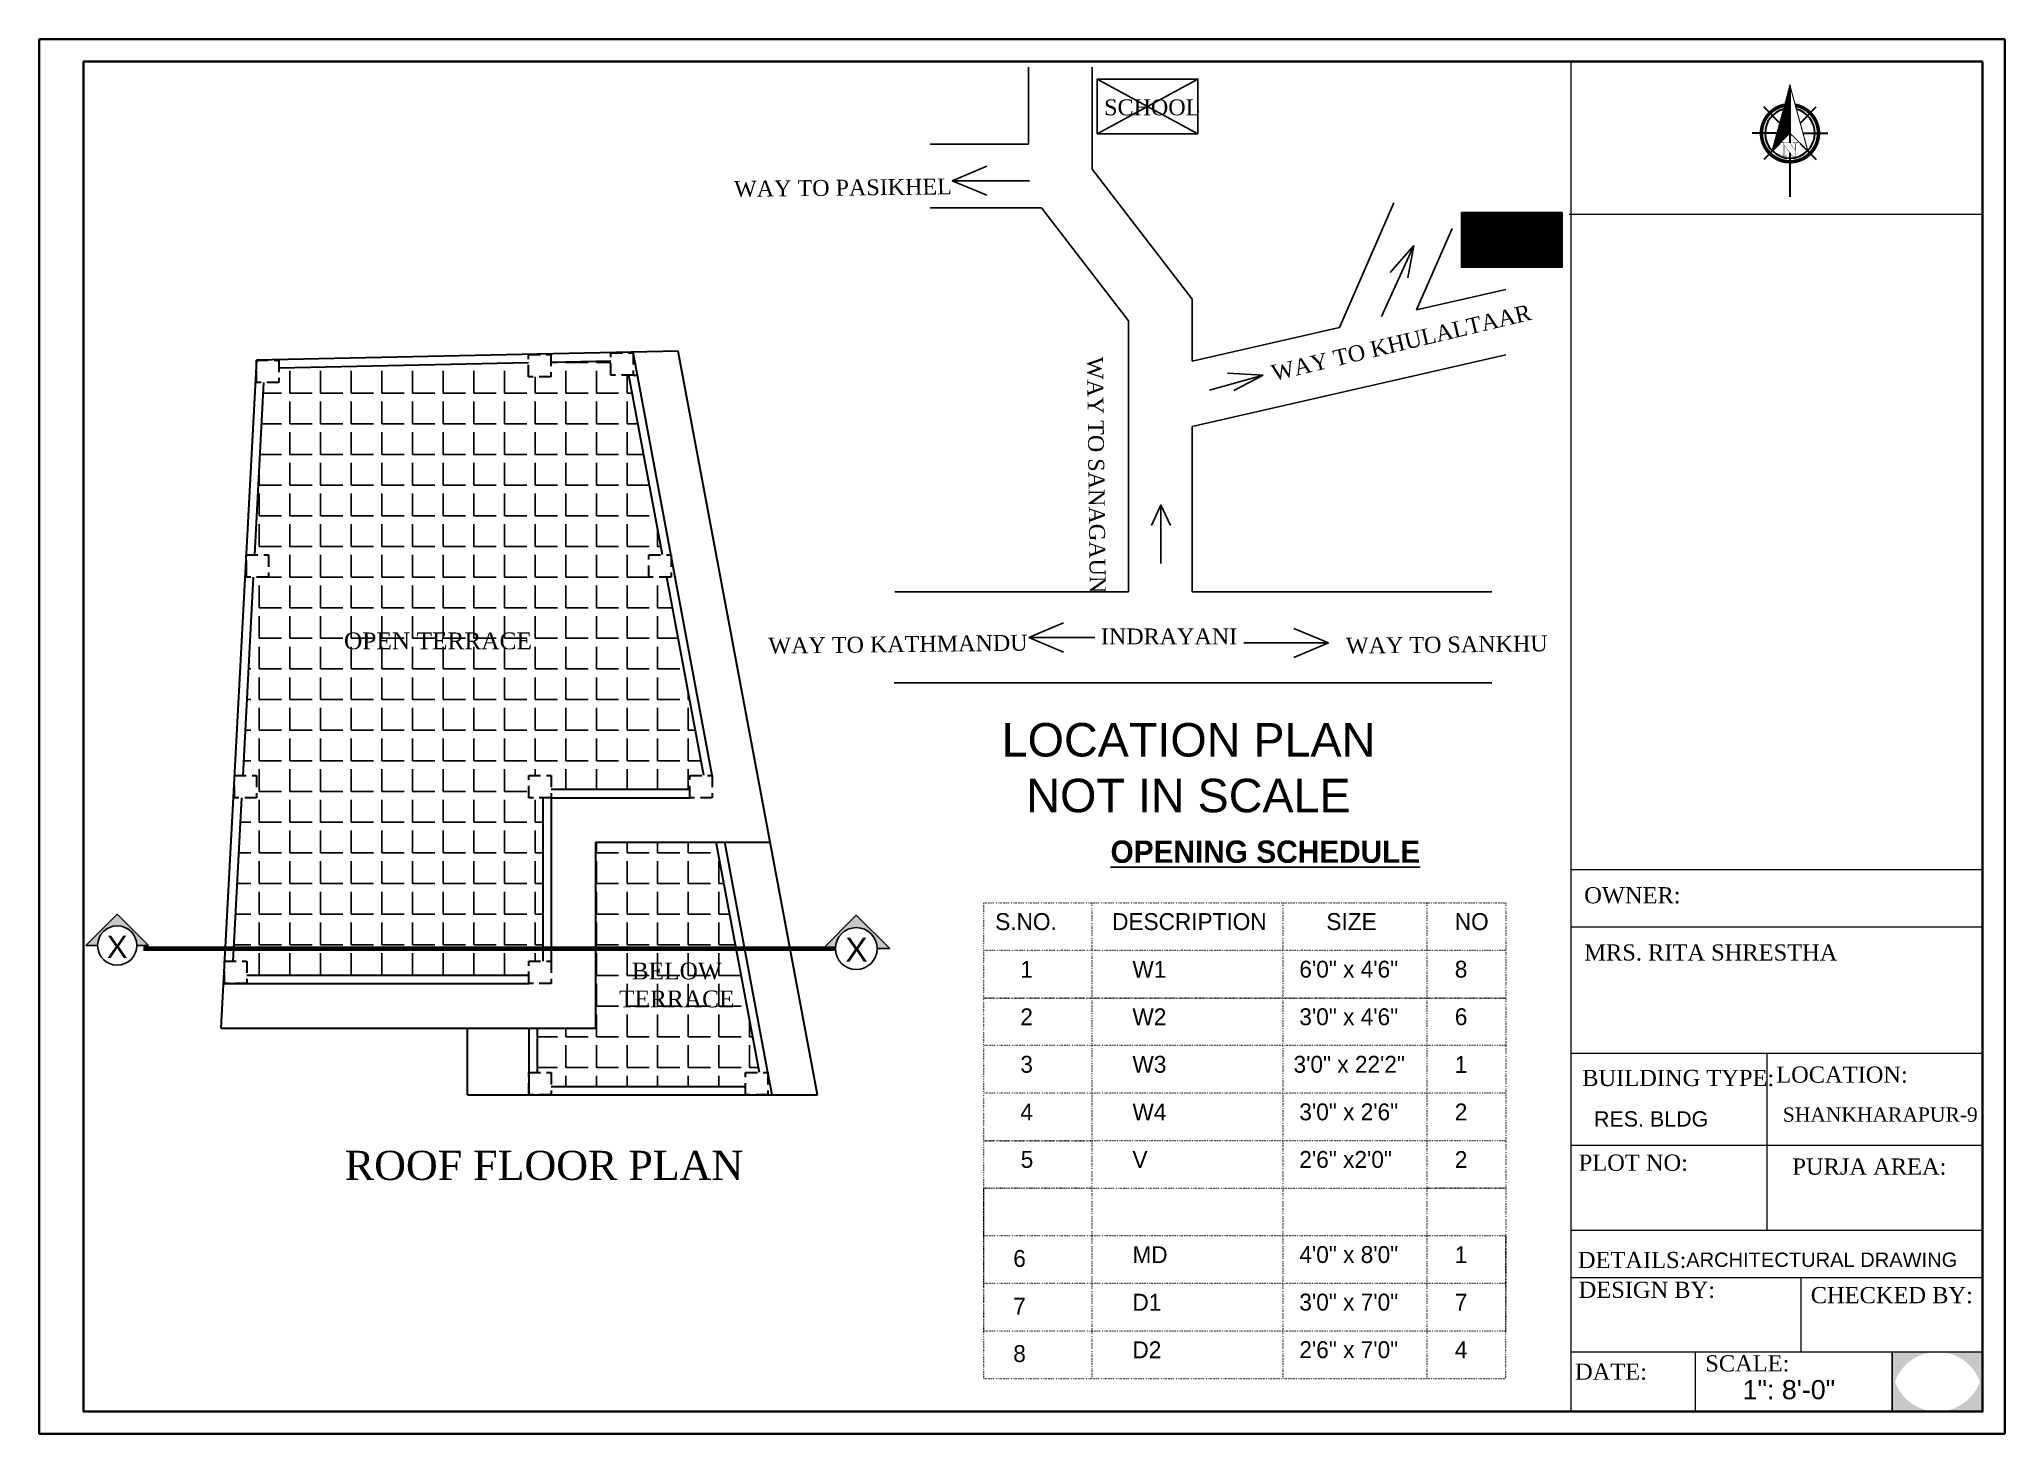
# Model space of a CAD drawing. Header units: inches. Extents: x 45643 to 78083, y -17830 to -3084.
# Drawn here: x 59281 to 60339, y -7782 to -7031 of the extents above; entities that cross this region are included whole.
import ezdxf

# ---------------------------------------------------------------- set-up
doc = ezdxf.new("R2010")
doc.units = ezdxf.units.IN
doc.header["$MEASUREMENT"] = 0
for name, pattern in [('ACAD_ISO10W100', [18.5, 12, -3, 0.5, -3]), ('DOT', [0.25, 0, -0.25]), ('HIDDEN', [9.525, 6.35, -3.175])]:
    doc.linetypes.add(name, pattern=pattern)
for name, color, linetype, lineweight in [('1', 7, 'Continuous', 25), ('DW-SEC', 24, 'Continuous', 25), ('ELEVATION', 6, 'Continuous', 30), ('hatch', 30, 'Continuous', 5), ('REBARS', 50, 'Continuous', 20), ('Siteplan', 7, 'Continuous', 30), ('Text', 7, 'Continuous', 9)]:
    doc.layers.add(name, color=color, linetype=linetype, lineweight=lineweight)
doc.layers.add('AG-DIAGRAM', color=7, linetype='Continuous', true_color=0xfecc66)
for name, color, linetype in [('DIM', 5, 'Continuous'), ('DIMENTION', 8, 'Continuous'), ('T-TEXT', 1, 'Continuous')]:
    doc.layers.add(name, color=color, linetype=linetype)
doc.layers.add('Normal Wall', color=7, linetype='Continuous', lineweight=35, true_color=0xffaf89)
doc.layers.add('Rear Wall', color=7, linetype='Continuous', lineweight=20, true_color=0xd4e480)
doc.styles.add('CEAD 1', font='arial.ttf')
doc.styles.add('salik subedi', font='arial.ttf')
doc.styles.get("Standard").update_dxf_attribs({"font": 'times.ttf'})
doc.styles.add('style2', font='stylu.ttf')
doc.styles.add('SwissBT', font='swiss.ttf', dxfattribs={"height": 12})
doc.styles.add('text-arial', font='arial.ttf', dxfattribs={"width": 0.95})
doc.styles.add('times new roman', font='times.ttf', dxfattribs={"height": 6})
pattern_1 = [(0, (13908.498, -3789.739), (0, 16.5), [12, -4.5]), (90, (13908.498, -3789.739), (-16.5, 1e-15), [12, -4.5])]

msp = doc.modelspace()

# ---------------------------------------------------------------- texts
at = {"color": 0}
for s, p in [('OWNER:', (60112.31, -7496.37)), ('LOCATION:', (60215.65, -7592.91))]:
    msp.add_text(s, height=8.704, dxfattribs=at).set_placement(p)
at = {"color": 7, "char_height": 8.573, "width": 232.9531, "style": 'times new roman'}
for s, insert, attachment_point in [('SCHOOL', (59853.85, -7063.64), 1), ('SITE', (60061.89, -7143.45), 7), ('INDRAYANI', (59852.1, -7357.02), 7)]:
    msp.add_mtext(s, dxfattribs=dict(at, insert=insert, attachment_point=attachment_point))
at = {"color": 7, "char_height": 8.5729, "width": 232.9531, "attachment_point": 7, "style": 'times new roman'}
for s, insert, rotation in [('WAY TO PASIKHEL', (59654.68, -7116.34), 0.68019), ('WAY TO KHULALTAAR', (59945.22, -7215.48), 13.38046), ('WAY TO SANAGAUN', (59844.45, -7202.21), 270.68019), ('WAY TO KATHMANDU', (59673.18, -7362.2), 0.68019), ('WAY TO SANKHU', (59984.07, -7362.2), 0.68019)]:
    msp.add_mtext(s, dxfattribs=dict(at, insert=insert, rotation=rotation))
for s, insert, char_height, width, attachment_point in [('{\\fTimes New Roman|b0|i0|c0|p18;OPEN TERRACE}', (59495.24, -7350.58), 9.03, 186.6941, 2), ('{\\fTimes New Roman|b0|i0|c0|p18;BELOW \\PTERRACE}', (59623.79, -7528.26), 9.03, 186.6941, 2), ('{\\fTimes New Roman|b0|i0|c0|p18;ROOF FLOOR PLAN}', (59659.57, -7629.57), 15.677, 254.6308, 3)]:
    msp.add_mtext(s, dxfattribs=dict(insert=insert, char_height=char_height, width=width, attachment_point=attachment_point))
at = {"color": 1, "insert": (59899.28, -7447.6), "char_height": 18, "width": 810.5451, "attachment_point": 8, "style": 'CEAD 1'}
msp.add_mtext('LOCATION PLAN\\PNOT IN SCALE', dxfattribs=at)
at = {"layer": 'T-TEXT', "insert": (59857.29, -7462.56), "char_height": 12, "width": 298.4881, "attachment_point": 1, "style": 'salik subedi'}
msp.add_mtext('{\\fStylus BT|b1|i0|c0|p34;\\LOPENING SCHEDULE}', dxfattribs=at)
at = {"layer": 'Text', "color": 0}
for s, height, p in [('OWNER:', 8.704, (60112.31, -7496.37)), ('MRS. RITA SHRESTHA', 8.7044, (60112.31, -7527.17)), ('LOCATION:', 8.704, (60215.65, -7592.91)), ('CHECKED BY:', 8.7044, (60234.22, -7711.6)), ('CHECKED BY:', 8.7044, (60234.22, -7711.6)), ('DATE:', 8.704, (60107.36, -7752.8)), ('SCALE:', 8.704, (60177.45, -7748.34)), ('SCALE:', 8.704, (60177.45, -7748.34))]:
    msp.add_text(s, height=height, dxfattribs=at).set_placement(p)
at = {"layer": 'Text', "style": 'text-arial'}
for height, p in [(12, (59316.97, -7525.84)), (12.8, (59714.62, -7527.73))]:
    msp.add_text('X', height=height, rotation=0.15576, dxfattribs=at).set_placement(p)
at = {"layer": 'Text', "char_height": 9.1, "width": 74.858, "attachment_point": 4, "style": 'style2'}
for s, insert in [('S.NO.', (59795.23, -7506.27)), ('DESCRIPTION', (59858.16, -7506.27)), ('SIZE', (59973.49, -7506.27)), ('NO', (60042.61, -7506.27)), ('    1', (59795.23, -7531.87)), ('W1', (59869.1, -7531.87)), ('6\'0" x 4\'6"', (59958.94, -7531.87)), ('8', (60042.61, -7531.87)), ('    2', (59795.23, -7557.47)), ('W2', (59869.1, -7557.47)), ('3\'0" x 4\'6"', (59958.94, -7557.47)), ('6', (60042.61, -7557.47)), ('    3', (59795.23, -7583.07)), ('W3', (59869.1, -7583.07)), ('3\'0" x 22\'2"', (59955.82, -7583.07)), ('1', (60042.61, -7583.07)), ('    4', (59795.23, -7608.67)), ('W4', (59869.1, -7608.67)), ('3\'0" x 2\'6"', (59958.94, -7608.67)), ('2', (60042.61, -7608.67)), ('   5', (59798.8, -7634.27)), ('V', (59869.1, -7634.27)), ('2\'6" x2\'0"', (59958.94, -7634.27)), ('2', (60042.61, -7634.27)), ('MD', (59869.1, -7685.47)), ('4\'0" x 8\'0"', (59958.94, -7685.47)), ('1', (60042.61, -7685.47)), ('    6', (59791.41, -7687.58)), ('    7', (59791.41, -7713.18)), ('D1', (59869.1, -7711.08)), ('3\'0" x 7\'0"', (59958.94, -7711.08)), ('7', (60042.61, -7711.08)), ('D2', (59869.1, -7736.68)), ('2\'6" x 7\'0"', (59958.94, -7736.68)), ('4', (60042.61, -7736.68)), ('    8', (59791.41, -7738.78))]:
    msp.add_mtext(s, dxfattribs=dict(at, insert=insert))
at = {"layer": 'Text', "color": 0, "attachment_point": 1}
for s, insert, char_height, width in [('BUILDING TYPE:', (60111.23, -7586), 8.7044, 148.5551), ('BUILDING TYPE:', (60111.23, -7586), 8.7044, 148.5551), ('PLOT NO: ', (60109.33, -7631.6), 8.704, 138.0271), ('PLOT NO: ', (60109.33, -7631.6), 8.704, 138.0271), ('PURJA AREA:', (60224.34, -7633.71), 8.7044, 197.5821), ('PURJA AREA:', (60224.34, -7633.71), 8.7044, 197.5821), ('DETAILS: ', (60108.89, -7683.99), 8.704, 138.0271), ('DESIGN BY:', (60109.29, -7700.04), 8.704, 138.0271), ('DESIGN BY:', (60109.29, -7700.04), 8.704, 138.0271)]:
    msp.add_mtext(s, dxfattribs=dict(at, insert=insert, char_height=char_height, width=width))
at = {"layer": 'Text', "color": 0, "linetype": 'ByBlock', "insert": (60219.18, -7606.26), "char_height": 7.6711, "attachment_point": 1}
msp.add_mtext_dynamic_manual_height_columns('SHANKHARAPUR-9', width=381.0351, gutter_width=1.53, heights=[0], dxfattribs=at)
at = {"layer": 'Text', "color": 0, "insert": (60117.55, -7608.29), "char_height": 8.256, "width": 163.2142, "attachment_point": 1, "style": 'SwissBT'}
msp.add_mtext('RES. BLDG', dxfattribs=at)
msp.add_mtext('RES. BLDG', dxfattribs=at)
at = {"layer": 'Text', "color": 0, "linetype": 'ByBlock', "insert": (60167.19, -7684.33), "char_height": 7.7396, "width": 268.5322, "attachment_point": 1, "style": 'SwissBT'}
msp.add_mtext('ARCHITECTURAL DRAWING', dxfattribs=at)
at = {"layer": 'Text', "color": 0, "ltscale": 0.5, "insert": (60197.53, -7752.98), "char_height": 10.319, "width": 127.5344, "attachment_point": 1, "style": 'SwissBT'}
msp.add_mtext('1": 8\'-0"', dxfattribs=at)
msp.add_mtext('1": 8\'-0"', dxfattribs=at)

# ---------------------------------------------------------------- blocks, each defined once
blk = doc.blocks.new('*X798')
at = {"color": 0}
for p, q in [((145.96, -414.6), (147.62, -412.94)), ((146.16, -413.87), (147.62, -412.41)), ((146.36, -413.14), (147.62, -411.88)), ((146.55, -412.41), (147.62, -411.35)), ((146.75, -411.68), (147.62, -410.82)), ((146.95, -410.95), (147.62, -410.29)), ((147.15, -410.22), (147.62, -409.76)), ((147.35, -409.49), (147.62, -409.23)), ((147.55, -408.76), (147.62, -408.7)), ((143.76, -422.63), (147.62, -418.77)), ((143.96, -421.9), (147.62, -418.24)), ((144.16, -421.17), (147.62, -417.71)), ((144.36, -420.44), (147.62, -417.18)), ((144.56, -419.71), (147.62, -416.65)), ((144.76, -418.98), (147.62, -416.12)), ((144.96, -418.25), (147.62, -415.59)), ((145.16, -417.52), (147.62, -415.06)), ((145.36, -416.79), (147.62, -414.53)), ((145.56, -416.06), (147.62, -414)), ((145.76, -415.33), (147.62, -413.47)), ((142.76, -426.28), (147.62, -421.42)), ((142.96, -425.55), (147.62, -420.89)), ((143.16, -424.82), (147.62, -420.36)), ((143.36, -424.09), (147.62, -419.83)), ((143.56, -423.36), (147.62, -419.3))]:
    blk.add_line(p, q, dxfattribs=at)
blk = doc.blocks.new('NORTH_15')
for p, q in [((-2.87, 2.87), (-7.37, 7.37)), ((0, 3.66), (0, 10.62)), ((2.87, 2.87), (7.37, 7.37)), ((-13.37, 0), (2.72, 0)), ((5.49, 0), (17.83, 0)), ((-2.87, -2.87), (-7.37, -7.37)), ((0, -3.66), (0, -10.62)), ((2.87, -2.87), (7.37, -7.37))]:
    blk.add_line(p, q)
at = {"const_width": 1}
for points in [[(0, -8, 1), (0, 8, 0.359415), (-7.86, 1.52, 1)], [(-7.86, -1.52, 0.359415), (0, -8, 1)]]:
    blk.add_lwpolyline(points, format="xyb", dxfattribs=at)
for points, const_width in [([(4.96, -5.01), (-13.37, 0), (4.9, 5), (0, 0), (4.96, -5.01)], 0.3), ([(5.93, -1.55), (6, -1.55), (6.07, -1.54), (6.13, -1.53), (6.17, -1.52), (6.22, -1.51), (6.26, -1.49), (6.28, -1.47), (6.3, -1.45), (6.32, -1.42), (6.33, -1.39), (6.35, -1.34), (6.36, -1.29), (6.37, -1.23), (6.38, -1.16), (6.38, -1.08), (6.38, -1), (6.54, -1), (6.54, -2.34), (6.38, -2.34), (6.38, -2.3), (6.38, -2.23), (6.38, -2.16), (6.37, -2.09), (6.36, -2.04), (6.35, -1.99), (6.33, -1.95), (6.32, -1.91), (6.3, -1.88), (6.28, -1.86), (6.26, -1.83), (6.22, -1.81), (6.18, -1.8), (6.13, -1.78), (6.07, -1.77), (6.01, -1.76), (5.95, -1.76), (2.66, -1.76), (2.66, -2.34), (2.5, -2.34), (2.5, -0.16), (4.71, 1.44), (3.14, 1.44), (3.07, 1.44), (3, 1.43), (2.94, 1.42), (2.89, 1.41), (2.85, 1.4), (2.81, 1.38), (2.78, 1.36), (2.76, 1.34), (2.74, 1.31), (2.72, 1.27), (2.7, 1.22), (2.69, 1.17), (2.68, 1.11), (2.67, 1.04), (2.66, 0.97), (2.66, 0.89), (2.66, 0.87), (2.5, 0.87), (2.5, 2.21), (2.66, 2.21), (2.66, 2.17), (2.66, 2.09), (2.67, 2.03), (2.68, 1.97), (2.69, 1.91), (2.7, 1.86), (2.71, 1.82), (2.73, 1.78), (2.75, 1.76), (2.77, 1.74), (2.8, 1.72), (2.85, 1.7), (2.89, 1.68), (2.94, 1.67), (3, 1.66), (3.07, 1.66), (3.14, 1.66), (6.54, 1.66), (6.54, 0.75), (3.33, -1.55), (5.93, -1.55), (5.93, -1.55)], 0.1)]:
    blk.add_lwpolyline(points, dxfattribs=dict(const_width=const_width))
for start, end in [(90, 164.973), (270, 90), (195.027, 270)]:
    blk.add_arc((0, 0), 7, start, end)
at = {"rotation": 90}
blk.add_blockref('*X798', (-421.89, -147.62), dxfattribs=at)
blk = doc.blocks.new('A$C0BDB7EE9')
at = {"layer": 'Siteplan', "xscale": 2.999999999999779, "yscale": 2.999999999999779, "zscale": 2.999999999999779, "rotation": 247.8612575918487}
blk.add_blockref('NORTH_15', (20.2, 49.5), dxfattribs=at)
blk = doc.blocks.new('A$C327B4BBD')
at = {"layer": 'DIMENTION', "ltscale": 0.3, "xscale": 1.171875000000082, "yscale": 1.171875000000082, "zscale": 1.171875000000082, "rotation": 112.1387424081494}
blk.add_blockref('A$C0BDB7EE9', (16.1, 0), dxfattribs=at)
blk = doc.blocks.new('SECTION-TAG')
at = {"layer": 'hatch'}
h = blk.add_hatch(color=256, dxfattribs=at)
h.dxf.hatch_style = 1
h.paths.add_polyline_path([(0.22, 0), (0.352, 0), (0, 0.352), (-0.352, 0), (-0.22, 0, -1)])
at = {"layer": 'AG-DIAGRAM'}
for p, q in [((0, 0.352), (-0.352, 0)), ((0.352, 0), (0, 0.352)), ((-0.352, 0), (-0.22, 0)), ((0.22, 0), (0.352, 0))]:
    blk.add_line(p, q, dxfattribs=at)
blk.add_circle((0, 0), 0.22, dxfattribs=at)

# ---------------------------------------------------------------- hatches: boundary and pattern name
msp.add_hatch(color=0).paths.add_polyline_path([(60326.73, -7737.8), (60302.42, -7737.8, -0.4142136), (60326.73, -7762.11)])
at = {"layer": '1', "ltscale": 5}
h = msp.add_hatch(dxfattribs=at)
h.set_pattern_fill('ANSI31', color=11, scale=4.082329, angle=180, style=0)
h.set_pattern_definition([(225, (60100.3664, -7405.3657), (0.3608303, -0.3608303), [])])
h.paths.add_polyline_path([(60046.16, -7124.56), (60100.37, -7124.56), (60100.37, -7153.99), (60046.16, -7153.99)])
h.paths.add_polyline_path([(60089.51, -7132.37), (60059.59, -7132.37), (60059.59, -7145.43), (60089.51, -7145.43)], flags=24)
at = {"layer": 'DW-SEC'}
h = msp.add_hatch(dxfattribs=at)
h.set_pattern_fill('ANGLE', color=256, scale=60)
h.set_pattern_definition(pattern_1)
h.paths.add_polyline_path([(59618.37, -7320.81), (59608.7, -7320.81), (59608.7, -7308.81), (59616.13, -7308.81), (59598.02, -7212), (59588.31, -7212), (59588.31, -7204.51), (59556.04, -7205.19), (59556.04, -7212.94), (59544.04, -7212.94), (59544.04, -7205.45), (59409.53, -7208.31), (59409.53, -7216.07), (59401.39, -7216.07), (59396.45, -7308.81), (59403.95, -7308.81), (59403.95, -7320.81), (59395.81, -7320.81), (59390.13, -7427.5), (59397.63, -7427.5), (59397.63, -7439.5), (59389.49, -7439.5), (59385.17, -7520.76), (59551.61, -7520.76), (59551.61, -7439.5), (59544.11, -7439.5), (59544.11, -7427.5), (59556.11, -7427.5), (59556.11, -7435), (59630.9, -7435), (59630.9, -7427.5), (59638.32, -7427.5)])
h.paths.add_polyline_path([(59544.11, -7527.5), (59551.61, -7527.5), (59551.61, -7520.76), (59385.17, -7520.76), (59384.81, -7527.5), (59392.3, -7527.5), (59392.3, -7535), (59544.11, -7535)])
h.paths.add_polyline_path([(59443.45, -7364.75), (59546.86, -7364.75), (59546.86, -7345.47), (59443.45, -7345.47)], flags=24)
h = msp.add_hatch(dxfattribs=at)
h.set_pattern_fill('ANGLE', color=256, scale=60)
h.set_pattern_definition(pattern_1)
h.paths.add_polyline_path([(59655.76, -7520.76), (59580.11, -7520.76), (59580.11, -7563.5), (59548.61, -7563.5), (59548.61, -7587.5), (59556.11, -7587.5), (59556.11, -7595), (59660.82, -7595), (59660.82, -7587.5), (59668.24, -7587.5)])
h.paths.add_polyline_path([(59645.06, -7463.5), (59580.11, -7463.5), (59580.11, -7520.76), (59655.76, -7520.76)])
h.paths.add_polyline_path([(59591.11, -7557.49), (59656.37, -7557.49), (59656.37, -7523.16), (59591.11, -7523.16)], flags=24)
at = {"layer": 'Text'}
for points in [[(60302.42, -7737.8), (60278.11, -7737.8), (60278.11, -7762.11, -0.4142136)], [(60302.42, -7737.8), (60278.11, -7737.8), (60278.11, -7762.11, -0.4142136)], [(60326.73, -7737.8), (60302.42, -7737.8, -0.4142136), (60326.73, -7762.11)], [(60278.11, -7745.62), (60278.11, -7769.93), (60302.42, -7769.93, -0.4142136)], [(60278.11, -7745.62), (60278.11, -7769.93), (60302.42, -7769.93, -0.4142136)], [(60326.73, -7745.62, -0.4142136), (60302.42, -7769.93), (60326.73, -7769.93)], [(60326.73, -7745.62, -0.4142136), (60302.42, -7769.93), (60326.73, -7769.93)]]:
    msp.add_hatch(color=0, dxfattribs=at).paths.add_polyline_path(points)

# ---------------------------------------------------------------- linework, layer by layer
at = {"linetype": 'DOT', "lineweight": 5, "ltscale": 1.5}
for p, q in [((59847.21, -7496.16), (59847.21, -7752.17)), ((59950.05, -7496.16), (59950.05, -7752.17)), ((60027.59, -7496.16), (60027.59, -7752.17))]:
    msp.add_line(p, q, dxfattribs=at)
at = {"color": 0}
msp.add_line((60278.11, -7737.8), (60278.11, -7769.93), dxfattribs=at)
msp.add_line((60278.11, -7737.8), (60278.11, -7769.93), dxfattribs=at)
at = {"linetype": 'DOT', "lineweight": 5, "ltscale": 1.5}
for points in [[(59789.12, -7496.16), (60070.01, -7496.16), (60070.01, -7521.76), (59789.12, -7521.76)], [(59789.12, -7547.36), (60070.01, -7547.36), (60070.01, -7572.97), (59789.12, -7572.97)], [(59789.12, -7649.77), (60070.01, -7649.77), (60070.01, -7675.37), (59789.12, -7675.37)]]:
    msp.add_lwpolyline(points, close=True, dxfattribs=at)
for points in [[(60070.01, -7521.76), (60070.01, -7547.36), (59789.12, -7547.36), (59789.12, -7521.76)], [(59789.12, -7572.97), (59789.12, -7547.36)], [(60070.01, -7547.36), (60070.01, -7572.97), (59847.21, -7572.97)], [(60070.01, -7572.97), (60070.01, -7598.57), (59789.12, -7598.57), (59789.12, -7572.97)], [(60070.01, -7598.57), (60070.01, -7624.17), (59789.12, -7624.17), (59789.12, -7598.57)], [(59847.21, -7649.77), (59789.12, -7649.77), (59789.12, -7624.17), (59847.21, -7624.17)], [(60070.01, -7624.17), (60070.01, -7649.77), (60027.59, -7649.77)], [(59789.12, -7752.17), (59789.12, -7649.77)], [(60070.01, -7649.77), (60070.01, -7700.97), (59789.12, -7700.97), (59789.12, -7649.77)], [(60070.01, -7675.37), (60070.01, -7726.57), (59789.12, -7726.57), (59789.12, -7675.37)], [(59789.12, -7752.17), (60070.01, -7752.17), (60070.01, -7675.37)]]:
    msp.add_lwpolyline(points, dxfattribs=at)
at = {"layer": '1', "color": 11, "ltscale": 5}
for p, q in [((59813.06, -7087.8), (59813.06, -7046.36)), ((59847.35, -7101.17), (59847.35, -7046.36)), ((59813.06, -7087.8), (59760.25, -7087.8)), ((59771.97, -7107.43), (59790.69, -7099.59)), ((59813.61, -7107.43), (59771.97, -7107.43)), ((59771.97, -7107.43), (59790.69, -7115.26)), ((59901.27, -7171.2), (59847.35, -7101.17)), ((59980.47, -7186.49), (60009.81, -7119.33)), ((59820.18, -7122.09), (59760.25, -7122.09)), ((59866.98, -7182.87), (59820.18, -7122.09)), ((60022.04, -7177), (60041.23, -7133.06)), ((60003.13, -7180.51), (60020.54, -7142.22)), ((60020.54, -7142.22), (60007.8, -7156.76)), ((60020.54, -7142.22), (60017.4, -7159.78)), ((59901.27, -7204.58), (59901.27, -7171.2)), ((60070.17, -7166.01), (60022.04, -7177)), ((59866.98, -7328.73), (59866.98, -7182.87)), ((59980.47, -7186.49), (59901.27, -7204.58)), ((60070.17, -7201.19), (59901.27, -7239.75)), ((59910.61, -7220.08), (59939.52, -7212.07)), ((59939.52, -7212.07), (59920.22, -7210.95)), ((59939.52, -7212.07), (59923.73, -7220.38)), ((59901.27, -7328.73), (59901.27, -7239.75)), ((59884.41, -7281.85), (59879.31, -7292.94)), ((59884.41, -7281.85), (59884.41, -7313.43)), ((59884.41, -7281.85), (59889.51, -7292.94)), ((59866.98, -7328.73), (59741.18, -7328.73)), ((60062.53, -7328.73), (59901.27, -7328.73)), ((59813.34, -7353.29), (59832.06, -7345.45)), ((59974.72, -7356.19), (59956, -7348.35)), ((59848.84, -7353.29), (59813.34, -7353.29)), ((59813.34, -7353.29), (59832.06, -7361.13)), ((59974.72, -7356.19), (59928.99, -7356.19)), ((59974.72, -7356.19), (59956, -7364.03)), ((60062.53, -7377.72), (59740.87, -7377.72))]:
    msp.add_line(p, q, dxfattribs=at)
at = {"layer": '1', "color": 1, "ltscale": 5}
for p, q in [((59850.14, -7082.1), (59904.34, -7052.68)), ((59904.34, -7082.1), (59850.14, -7052.68))]:
    msp.add_line(p, q, dxfattribs=at)
for points in [[(59904.34, -7082.1), (59850.14, -7082.1), (59850.14, -7052.68), (59904.34, -7052.68)], [(60100.37, -7124.56), (60046.16, -7124.56), (60046.16, -7153.99), (60100.37, -7153.99)]]:
    msp.add_lwpolyline(points, close=True, dxfattribs=at)
at = {"layer": 'AG-DIAGRAM', "linetype": 'ACAD_ISO10W100', "lineweight": 15, "ltscale": 0.1, "const_width": 2.56}
msp.add_lwpolyline([(59336.69, -7520.76), (59709.15, -7520.76)], dxfattribs=at)
at = {"layer": 'ELEVATION'}
for p, q in [((59397.53, -7204.07), (59378.38, -7563.5)), ((59624.63, -7199.23), (59397.53, -7204.07)), ((59409.53, -7204.07), (59409.52, -7203.81)), ((59556.04, -7200.94), (59556.04, -7200.69)), ((59588.31, -7204.51), (59556.04, -7205.19)), ((59642.9, -7427.5), (59600.31, -7199.75)), ((59600.31, -7200), (59600.31, -7199.75)), ((59699.48, -7599.5), (59624.63, -7199.23)), ((59674.05, -7463.5), (59624.63, -7199.23)), ((59544.04, -7205.45), (59409.53, -7208.31)), ((59616.13, -7308.81), (59598.02, -7212)), ((59600.31, -7212), (59602.6, -7212)), ((59401.39, -7216.07), (59396.45, -7308.81)), ((59395.81, -7320.81), (59390.13, -7427.5)), ((59391.95, -7311.81), (59391.95, -7320.81)), ((59638.32, -7427.5), (59618.37, -7320.81)), ((59556.11, -7435), (59630.9, -7435)), ((59389.49, -7439.5), (59384.81, -7527.5)), ((59551.61, -7439.5), (59551.61, -7527.5)), ((59556.11, -7439.5), (59556.11, -7527.5)), ((59556.11, -7439.5), (59630.9, -7439.5)), ((59580.11, -7463.5), (59580.11, -7563.5)), ((59580.11, -7463.5), (59674.05, -7463.5)), ((59668.24, -7587.5), (59645.06, -7463.5)), ((59672.82, -7587.5), (59649.63, -7463.5)), ((59379.66, -7539.5), (59514.11, -7539.5)), ((59392.3, -7535), (59544.11, -7535)), ((59508.11, -7539.5), (59544.11, -7539.5)), ((59378.38, -7563.5), (59580.11, -7563.5)), ((59511.11, -7599.5), (59511.11, -7563.5)), ((59544.11, -7563.5), (59544.11, -7599.5)), ((59548.61, -7563.5), (59548.61, -7587.5)), ((59556.11, -7595), (59660.82, -7595)), ((59675.07, -7599.5), (59672.82, -7587.5)), ((59672.82, -7590.5), (59673.38, -7590.5)), ((59511.11, -7599.5), (59544.11, -7599.5)), ((59544.11, -7599.5), (59699.48, -7599.5))]:
    msp.add_line(p, q, dxfattribs=at)
at = {"layer": 'ELEVATION', "linetype": 'HIDDEN'}
for points in [[(59397.53, -7204.07), (59409.53, -7204.07), (59409.53, -7216.07), (59397.53, -7216.07)], [(59544.04, -7200.94), (59556.04, -7200.94), (59556.04, -7212.94), (59544.04, -7212.94)], [(59588.31, -7200), (59600.31, -7200), (59600.31, -7212), (59588.31, -7212)], [(59391.95, -7308.81), (59403.95, -7308.81), (59403.95, -7320.81), (59391.95, -7320.81)], [(59608.7, -7308.81), (59620.7, -7308.81), (59620.7, -7320.81), (59608.7, -7320.81)], [(59385.63, -7427.5), (59397.63, -7427.5), (59397.63, -7439.5), (59385.63, -7439.5)], [(59544.11, -7427.5), (59556.11, -7427.5), (59556.11, -7439.5), (59544.11, -7439.5)], [(59630.9, -7427.5), (59642.9, -7427.5), (59642.9, -7439.5), (59630.9, -7439.5)], [(59380.3, -7527.5), (59392.3, -7527.5), (59392.3, -7539.5), (59380.3, -7539.5)], [(59544.11, -7527.5), (59556.11, -7527.5), (59556.11, -7539.5), (59544.11, -7539.5)], [(59544.11, -7587.5), (59556.11, -7587.5), (59556.11, -7599.5), (59544.11, -7599.5)], [(59660.82, -7587.5), (59672.82, -7587.5), (59672.82, -7599.5), (59660.82, -7599.5)]]:
    msp.add_lwpolyline(points, close=True, dxfattribs=at)
at = {"layer": 'Normal Wall'}
for points in [[(59280.63, -7031.31), (60338.64, -7031.31), (60338.64, -7781.83), (59280.63, -7781.83)], [(59280.63, -7031.31), (60338.64, -7031.31), (60338.64, -7781.83), (59280.63, -7781.83)], [(60326.73, -7043.21), (59304.45, -7043.21), (59304.45, -7769.93), (60326.73, -7769.93)], [(60326.73, -7043.21), (59304.45, -7043.21), (59304.45, -7769.93), (60326.73, -7769.93)]]:
    msp.add_lwpolyline(points, close=True, dxfattribs=at)
at = {"layer": 'Rear Wall'}
for p, q in [((60105.31, -7487.49), (60105.31, -7043.21)), ((60104.13, -7125.51), (60326.73, -7125.51)), ((60105.31, -7478.22), (60326.73, -7478.22)), ((60105.31, -7478.22), (60326.73, -7478.22)), ((60105.31, -7478.22), (60326.73, -7478.22)), ((60105.31, -7478.22), (60326.73, -7478.22)), ((60105.31, -7509.03), (60326.73, -7509.03)), ((60105.31, -7509.03), (60326.73, -7509.03)), ((60105.31, -7577.08), (60326.73, -7577.08)), ((60105.31, -7577.08), (60326.73, -7577.08)), ((60210.58, -7577.08), (60210.58, -7662.99)), ((60210.58, -7577.08), (60210.58, -7672.25)), ((60105.31, -7626.58), (60326.73, -7626.58)), ((60105.31, -7626.58), (60326.73, -7626.58)), ((60105.31, -7672.25), (60326.73, -7672.25)), ((60105.31, -7697.68), (60326.73, -7697.68)), ((60105.31, -7697.68), (60326.73, -7697.68)), ((60229.16, -7737.8), (60229.16, -7697.68)), ((60229.16, -7737.8), (60229.16, -7697.68)), ((60105.31, -7737.8), (60326.73, -7737.8)), ((60105.31, -7737.8), (60326.73, -7737.8)), ((60172.05, -7737.8), (60172.05, -7769.93)), ((60172.05, -7737.8), (60172.05, -7769.93))]:
    msp.add_line(p, q, dxfattribs=at)
msp.add_lwpolyline([(60105.31, -7478.22), (60326.73, -7478.22), (60326.73, -7769.93), (60105.31, -7769.93)], close=True, dxfattribs=at)
msp.add_lwpolyline([(60105.31, -7478.22), (60326.73, -7478.22), (60326.73, -7769.93), (60105.31, -7769.93)], close=True, dxfattribs=at)

# ---------------------------------------------------------------- block references
at = {"layer": 'DIM'}
for p, xscale, yscale, zscale, rotation in [((59322.59, -7519.07), 48.00000000000009, 48.00000000000009, 48.00000000000009, 0.1557565606150144), ((59720.43, -7520.73), 51.19999999999987, 51.19999999999987, 51.19999999999987, 0.1557566363735241)]:
    msp.add_blockref('SECTION-TAG', p, dxfattribs=dict(at, xscale=xscale, yscale=yscale, zscale=zscale, rotation=rotation))
at = {"layer": 'REBARS', "xscale": 0.5459999999999999, "yscale": 0.5459999999999999, "zscale": 0.5459999999999999, "rotation": 270}
msp.add_blockref('A$C327B4BBD', (60223.01, -7107.29), dxfattribs=at)

msp.set_redraw_order([(e.dxf.handle, doc.entitydb.next_handle()) for e in msp.query("TEXT MTEXT ATTDEF DIMENSION ARC_DIMENSION")])  # texts and dimensions are drawn at this point

doc.saveas('drawing.dxf')
